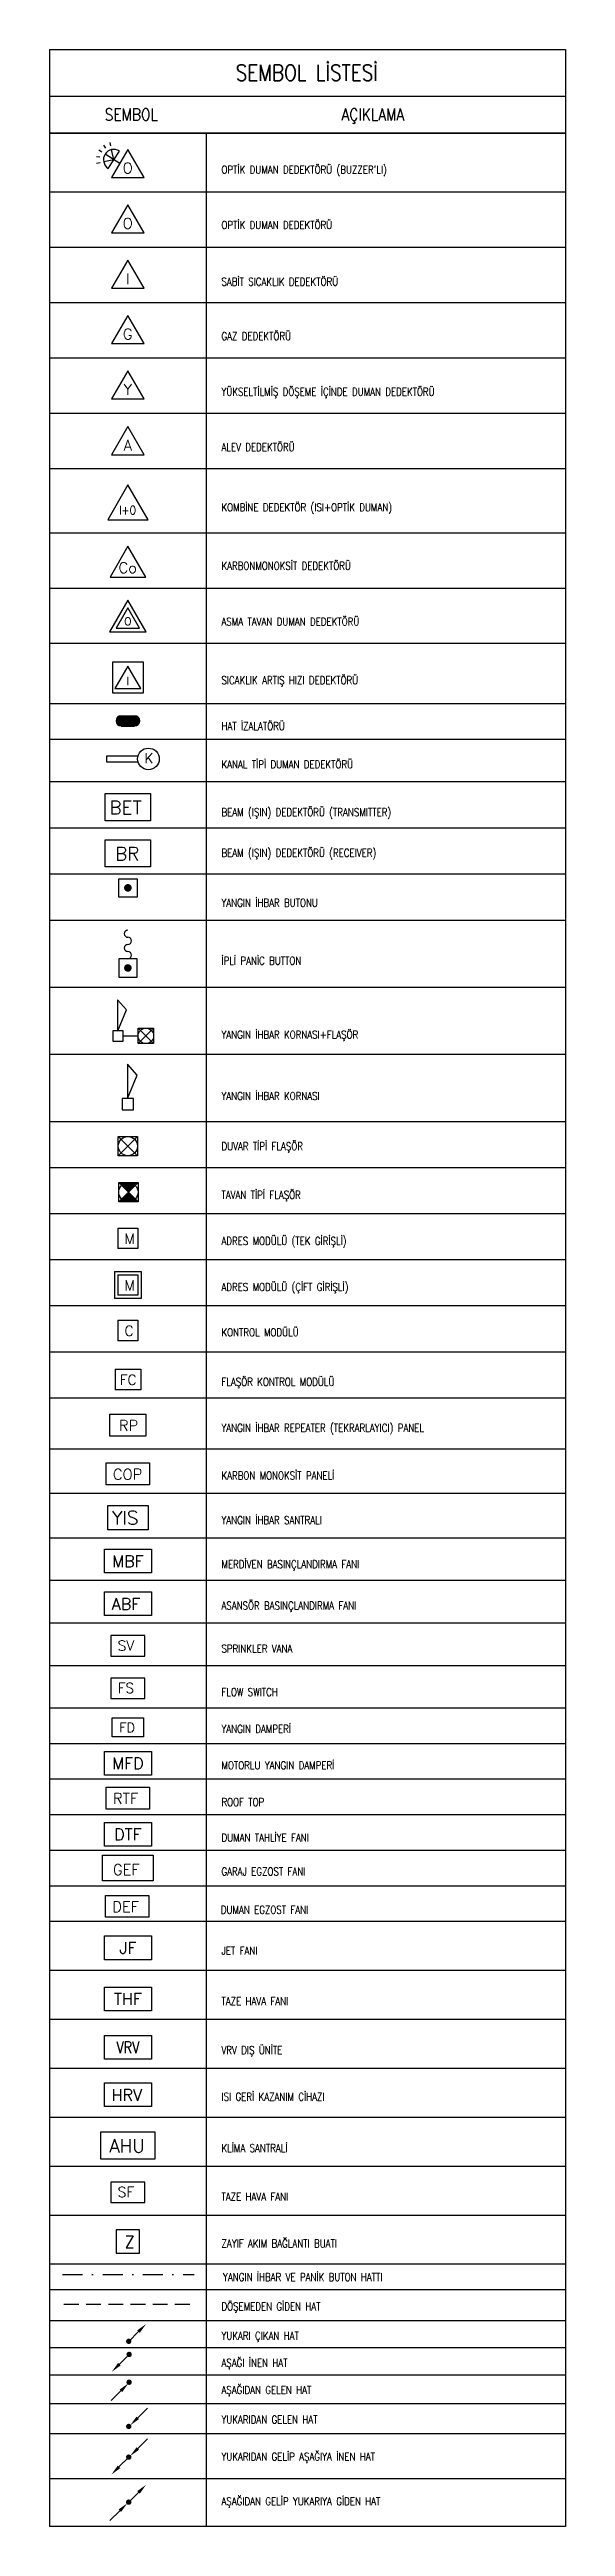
# Model space of a CAD drawing. Extents: x -1133 to 23780, y -1311 to 8245.
# Drawn here: x -902 to -249, y 5107 to 8245 of the extents above; entities that cross this region are included whole.
import ezdxf
from ezdxf.enums import TextEntityAlignment as Align

# ---------------------------------------------------------------- set-up
doc = ezdxf.new("R2010")
doc.units = 0
doc.header["$MEASUREMENT"] = 0
doc.linetypes.add('DASHDOT', pattern=[25.4, 12.7, -6.35, 0, -6.35])
doc.linetypes.add('HIDDEN', pattern=[0.375, 0.25, -0.125])
for name, color, linetype, lineweight in [('E-ADRES MODÜLÜ (TEK GİRİŞLİ)', 7, 'Continuous', 30), ('E-ADRES MODÜLÜ (ÇİFT GİRİŞLİ)', 7, 'Continuous', 30), ('E-ALEV DEDEKTÖRÜ', 7, 'Continuous', 30), ('E-ASANSÖR BASINÇLANDIRMA FANI', 7, 'Continuous', 30), ('E-ASMA TAVAN DUMAN DEDEKTÖRÜ', 7, 'Continuous', 30), ('E-AŞAĞI İNEN HAT', 7, 'Continuous', 30), ('E-AŞAĞIDAN GELEN HAT', 7, 'Continuous', 30), ('E-AŞAĞIDAN GELİP YUKARIYA GİDEN HAT', 7, 'Continuous', 30), ('E-DUMAN EGZOST FANI', 7, 'Continuous', 30), ('E-DUMAN TAHLİYE FANI', 7, 'Continuous', 30), ('E-DUVAR TİPİ FLAŞÖR', 7, 'Continuous', 30), ('E-FLAŞÖR KONTROL MODÜLÜ', 7, 'Continuous', 30), ('E-FLOW SWITCH', 7, 'Continuous', 30), ('E-GARAJ EGZOST FANI', 7, 'Continuous', 30), ('E-GAZ DEDEKTÖRÜ', 7, 'Continuous', 30), ('E-HAT İZALATÖRÜ', 7, 'Continuous', 30), ('E-ISI GERİ KAZANIM', 7, 'Continuous', 30), ('E-İPLİ PANİC BUTTON', 7, 'Continuous', 30), ('E-JET FAN', 7, 'Continuous', 30), ('E-KABLO', 7, 'Continuous', 30), ('E-KANAL TİPİ DUMAN DEDEKTÖRÜ', 7, 'Continuous', 30), ('E-KARBON MONOKSİT PANELİ', 7, 'Continuous', 30), ('E-KARBONMONOKSİT DEDEKTÖRÜ', 7, 'Continuous', 30), ('E-KOMBİNE DEDEKTÖR (ISI+OPTİK DUMAN)', 7, 'Continuous', 30), ('E-KONTROL MODÜLÜ', 7, 'Continuous', 30), ('E-MERDİVEN BASINÇLANDIRMA FANI', 7, 'Continuous', 30), ('E-MOTORLU YANGIN DAMPERİ', 7, 'Continuous', 30), ('E-OPTİK DUMAN DEDEKTÖRÜ', 7, 'Continuous', 30), ("E-OPTİK DUMAN DEDEKTÖRÜ (BUZZER'LI)", 7, 'Continuous', 30), ('E-SABİT SICAKLIK DEDEKTÖRÜ', 7, 'Continuous', 30), ('E-SICAKLIK ARTIŞ HIZI DEDEKTÖRÜ', 7, 'Continuous', 30), ('E-SPRINKLER VANA', 7, 'Continuous', 30), ('E-TAVAN TİPİ FLAŞÖR', 7, 'Continuous', 30), ('E-TAZE HAVA FANI', 7, 'Continuous', 30), ('E-VRV DIŞ ÜNİTE', 7, 'Continuous', 30), ('E-YANGIN', 7, 'Continuous', 30), ('E-YANGIN DAMPERİ', 7, 'Continuous', 30), ('E-YANGIN İHBAR BUTONU', 7, 'Continuous', 30), ('E-YANGIN İHBAR KORNASI', 7, 'Continuous', 30), ('E-YANGIN İHBAR KORNASI+FLAŞÖR', 7, 'Continuous', 30), ('E-YANGIN İHBAR REPEATER (TEKRARLAYICI) PANEL', 7, 'Continuous', 30), ('E-YANGIN İHBAR SANTRALI', 7, 'Continuous', 30), ('E-YAZI', 7, 'Continuous', 30), ('E-YUKARI ÇIKAN HAT', 7, 'Continuous', 30), ('E-YUKARIDAN GELEN HAT', 7, 'Continuous', 30), ('E-YUKARIDAN GELİP AŞAĞIYA İNEN HAT', 7, 'Continuous', 30), ('E-YÜKSELTİLMİŞ DÖŞEME İÇİNDE DUMAN DEDEKTÖRÜ', 7, 'Continuous', 30), ('E-ZAYIF AKIM BAĞLANTI KUTUSU BUAT', 7, 'Continuous', 30)]:
    doc.layers.add(name, color=color, linetype=linetype, lineweight=lineweight)
doc.styles.add('E-YAZI', font='txttw.shx')
doc.styles.add('ROMANS8', font='Txttw.shx')

msp = doc.modelspace()

# ---------------------------------------------------------------- texts
at = {"layer": 'E-GARAJ EGZOST FANI', "color": 3, "style": 'E-YAZI'}
msp.add_text('GEF', height=13.6, dxfattribs=at).set_placement((-821.9, 5932.3))
at = {"layer": 'E-YANGIN', "color": 3, "style": 'E-YAZI'}
msp.add_text('AHU', height=17, dxfattribs=at).set_placement((-826.6, 5580.8))
at = {"layer": 'E-YAZI', "color": 4, "style": 'E-YAZI', "width": 0.85}
for s, height, p in [('SEMBOL LİSTESİ', 20, (-576.4, 8215.1)), ('SEMBOL', 15, (-798.7, 8162.2)), ('AÇIKLAMA', 15, (-492.8, 8162.2))]:
    msp.add_text(s, height=height, dxfattribs=at).set_placement(p, align=Align.MIDDLE_CENTER)
at = {"layer": 'E-YAZI', "color": 3, "style": 'E-YAZI', "width": 0.8}
for s, p in [("OPTİK DUMAN DEDEKTÖRÜ (BUZZER'LI)", (-684.5, 8087.4)), ('OPTİK DUMAN DEDEKTÖRÜ', (-684.5, 8017.3)), ('SABİT SICAKLIK DEDEKTÖRÜ', (-684.5, 7945.4)), ('GAZ DEDEKTÖRÜ', (-684.5, 7876.5)), ('YÜKSELTİLMİŞ DÖŞEME İÇİNDE DUMAN DEDEKTÖRÜ', (-684.5, 7806)), ('ALEV DEDEKTÖRÜ', (-684.5, 7735.9)), ('KOMBİNE DEDEKTÖR (ISI+OPTİK DUMAN)', (-684.5, 7659.7)), ('KARBONMONOKSİT DEDEKTÖRÜ', (-684.5, 7585.6)), ('ASMA TAVAN DUMAN DEDEKTÖRÜ', (-684.5, 7514.9)), ('SICAKLIK ARTIŞ HIZI DEDEKTÖRÜ', (-684.5, 7440.7)), ('HAT İZALATÖRÜ', (-684.5, 7382.5)), ('KANAL TİPİ DUMAN DEDEKTÖRÜ', (-684.5, 7334.1)), ('BEAM (IŞIN) DEDEKTÖRÜ (TRANSMITTER)', (-684.5, 7273.5)), ('BEAM (IŞIN) DEDEKTÖRÜ (RECEIVER)', (-684.5, 7222)), ('YANGIN İHBAR BUTONU', (-684.5, 7158.8)), ('İPLİ PANİC BUTTON', (-684.5, 7085.4)), ('YANGIN İHBAR KORNASI+FLAŞÖR', (-684.5, 6991.7)), ('YANGIN İHBAR KORNASI', (-684.5, 6914)), ('DUVAR TİPİ FLAŞÖR', (-684.5, 6850.4)), ('TAVAN TİPİ FLAŞÖR', (-684.5, 6788.8)), ('ADRES MODÜLÜ (TEK GİRİŞLİ)', (-684.5, 6730.5)), ('ADRES MODÜLÜ (ÇİFT GİRİŞLİ)', (-684.5, 6672.1)), ('KONTROL MODÜLÜ', (-684.5, 6614.7)), ('FLAŞÖR KONTROL MODÜLÜ', (-684.5, 6552)), ('YANGIN İHBAR REPEATER (TEKRARLAYICI) PANEL', (-684.5, 6493.7)), ('KARBON MONOKSİT PANELİ', (-684.5, 6433.3)), ('YANGIN İHBAR SANTRALI', (-684.5, 6376.8)), ('MERDİVEN BASINÇLANDIRMA FANI', (-684.5, 6321)), ('ASANSÖR BASINÇLANDIRMA FANI', (-684.5, 6268.6)), ('SPRINKLER VANA', (-684.5, 6214.1)), ('FLOW SWITCH', (-684.5, 6159)), ('YANGIN DAMPERİ', (-684.5, 6112.4)), ('MOTORLU YANGIN DAMPERİ', (-684.5, 6066.3)), ('ROOF TOP', (-684.5, 6019.7)), ('DUMAN TAHLİYE FANI', (-684.5, 5974.7)), ('GARAJ EGZOST FANI', (-684.5, 5931.8)), ('DUMAN EGZOST FANI', (-685.3, 5883.3)), ('JET FANI', (-684.5, 5831.5)), ('TAZE HAVA FANI', (-684.5, 5767.5)), ('VRV DIŞ ÜNİTE', (-684.5, 5705.5)), ('ISI GERİ KAZANIM CİHAZI', (-684.5, 5646.5)), ('KLİMA SANTRALİ', (-684.5, 5581.5)), ('TAZE HAVA FANI', (-684.5, 5519.9)), ('ZAYIF AKIM BAĞLANTI BUATI', (-684.5, 5460.6)), ('YANGIN İHBAR VE PANİK BUTON HATTI', (-682.5, 5418.1)), ('DÖŞEMEDEN GİDEN HAT', (-684.5, 5380.9, 0)), ('YUKARI ÇIKAN HAT', (-684.5, 5343.8)), ('AŞAĞI İNEN HAT', (-684.5, 5309.4)), ('AŞAĞIDAN GELEN HAT', (-684.5, 5275.1)), ('YUKARIDAN GELEN HAT', (-684.5, 5237.6)), ('YUKARIDAN GELİP AŞAĞIYA İNEN HAT', (-684.5, 5190.6)), ('AŞAĞIDAN GELİP YUKARIYA GİDEN HAT', (-684.5, 5134.1))]:
    msp.add_text(s, height=10, dxfattribs=at).set_placement(p)

# ---------------------------------------------------------------- blocks, each defined once
blk = doc.blocks.new("100_OPTİK DUMAN DEDEKTÖRÜ (BUZZER'LI) 085")
at = {"layer": "E-OPTİK DUMAN DEDEKTÖRÜ (BUZZER'LI)", "color": 3}
for p, q in [((-3.29, 3.22), (-3.66, 3.45)), ((-2.81, 3.73), (-3.06, 4.08)), ((-2.17, 4.01), (-2.26, 4.44)), ((-1.78, 2.26), (-2.06, 3.54)), ((-3.55, 2.57), (-3.98, 2.64)), ((-3.53, 1.87), (-3.96, 1.77)), ((-1.78, 2.26), (-3.06, 1.97)), ((-1.03, 1.78), (-2.88, 2.96))]:
    blk.add_line(p, q, dxfattribs=at)
at = {"layer": "E-OPTİK DUMAN DEDEKTÖRÜ (BUZZER'LI)", "color": 4}
blk.add_line((-2.48, 1.15), (-1.07, 3.36), dxfattribs=at)
blk.add_lwpolyline([(2.06, 0), (0, 3.57), (-2.06, 0)], close=True, dxfattribs=at)
blk.add_arc((-1.78, 2.26), 1.31, 57.5754, 237.5754, dxfattribs=at)
at = {"layer": "E-OPTİK DUMAN DEDEKTÖRÜ (BUZZER'LI)", "color": 3, "style": 'E-YAZI'}
blk.add_text('O', height=1.36, dxfattribs=at).set_placement((-0.02, 1.2), align=Align.MIDDLE)
blk = doc.blocks.new('100_OPTİK DUMAN DEDEKTÖRÜ 085')
at = {"layer": 'E-OPTİK DUMAN DEDEKTÖRÜ', "color": 4}
blk.add_lwpolyline([(2.06, 0), (0, 3.57), (-2.06, 0)], close=True, dxfattribs=at)
at = {"layer": 'E-OPTİK DUMAN DEDEKTÖRÜ', "color": 3, "style": 'E-YAZI'}
blk.add_text('O', height=1.36, dxfattribs=at).set_placement((-0.02, 1.2), align=Align.MIDDLE)
blk = doc.blocks.new('100_SABİT SICAKLIK DEDEKTÖRÜ 085')
at = {"layer": 'E-SABİT SICAKLIK DEDEKTÖRÜ', "color": 4}
blk.add_lwpolyline([(2.06, 0), (0, 3.57), (-2.06, 0)], close=True, dxfattribs=at)
at = {"layer": 'E-SABİT SICAKLIK DEDEKTÖRÜ', "color": 3, "style": 'E-YAZI'}
blk.add_text('I', height=1.36, dxfattribs=at).set_placement((-0.02, 1.2), align=Align.MIDDLE)
blk = doc.blocks.new('100_GAZ DEDEKTÖRÜ 085')
at = {"layer": 'E-GAZ DEDEKTÖRÜ', "color": 4}
blk.add_lwpolyline([(2.06, 0), (0, 3.57), (-2.06, 0)], close=True, dxfattribs=at)
at = {"layer": 'E-GAZ DEDEKTÖRÜ', "color": 3, "style": 'E-YAZI'}
blk.add_text('G', height=1.36, dxfattribs=at).set_placement((-0.02, 1.2), align=Align.MIDDLE)
blk = doc.blocks.new('100_YÜKSELTİLMİŞ DÖŞEME İÇİNDE DUMAN DEDEKTÖRÜ 085')
at = {"layer": 'E-YÜKSELTİLMİŞ DÖŞEME İÇİNDE DUMAN DEDEKTÖRÜ', "color": 4}
blk.add_lwpolyline([(2.06, 0), (0, 3.57), (-2.06, 0)], close=True, dxfattribs=at)
at = {"layer": 'E-YÜKSELTİLMİŞ DÖŞEME İÇİNDE DUMAN DEDEKTÖRÜ', "color": 3, "style": 'E-YAZI'}
blk.add_text('Y', height=1.36, dxfattribs=at).set_placement((-0.02, 1.2), align=Align.MIDDLE)
blk = doc.blocks.new('100_KOMBİNE DEDEKTÖR (ISI+OPTİK DUMAN) 085')
at = {"layer": 'E-KOMBİNE DEDEKTÖR (ISI+OPTİK DUMAN)', "color": 4}
blk.add_lwpolyline([(2.55, 0), (0, 4.42), (-2.55, 0)], close=True, dxfattribs=at)
at = {"layer": 'E-KOMBİNE DEDEKTÖR (ISI+OPTİK DUMAN)', "color": 3, "style": 'E-YAZI', "width": 0.8}
blk.add_text('I+O', height=1.102, dxfattribs=at).set_placement((-0.02, 1.22), align=Align.MIDDLE)
blk = doc.blocks.new('100_KARBONMONOKSİT DEDEKTÖRÜ 085')
at = {"layer": 'E-KARBONMONOKSİT DEDEKTÖRÜ', "color": 4}
blk.add_lwpolyline([(2.26, 0), (0, 3.92), (-2.26, 0)], close=True, dxfattribs=at)
at = {"layer": 'E-KARBONMONOKSİT DEDEKTÖRÜ', "color": 3, "style": 'E-YAZI'}
blk.add_text('Co', height=1.36, dxfattribs=at).set_placement((-0.02, 1.2), align=Align.MIDDLE)
blk = doc.blocks.new('100_ASMA TAVAN DUMAN DEDEKTÖRÜ 085')
at = {"layer": 'E-ASMA TAVAN DUMAN DEDEKTÖRÜ', "color": 4}
blk.add_lwpolyline([(2.33, 0), (0, 4.04), (-2.33, 0)], close=True, dxfattribs=at)
at = {"layer": 'E-ASMA TAVAN DUMAN DEDEKTÖRÜ', "color": 3}
blk.add_lwpolyline([(1.48, 0.49), (0, 3.06), (-1.48, 0.49)], close=True, dxfattribs=at)
at = {"layer": 'E-ASMA TAVAN DUMAN DEDEKTÖRÜ', "color": 3, "style": 'E-YAZI'}
blk.add_text('O', height=0.979, dxfattribs=at).set_placement((-0.02, 1.35), align=Align.MIDDLE)
blk = doc.blocks.new('100_SICAKLIK ARTIŞ HIZI DEDEKTÖRÜ')
at = {"layer": 'E-SICAKLIK ARTIŞ HIZI DEDEKTÖRÜ', "color": 4}
for points in [[(-2.26, 4.64), (2.26, 4.64), (2.26, 0), (-2.26, 0)], [(1.94, 0.66), (0, 4.02), (-1.94, 0.66)]]:
    blk.add_lwpolyline(points, close=True, dxfattribs=at)
at = {"layer": 'E-SICAKLIK ARTIŞ HIZI DEDEKTÖRÜ', "color": 3, "style": 'E-YAZI'}
blk.add_text('I', height=1.28, dxfattribs=at).set_placement((-0.02, 1.79), align=Align.MIDDLE)
blk = doc.blocks.new('100_HAT İZALATÖRÜ')
at = {"layer": 'E-HAT İZALATÖRÜ', "color": 4}
for p, q in [((-1.01, 1.52), (-1.01, 0)), ((-1.01, 1.52), (1.01, 1.52)), ((-1.01, 0), (1.01, 0)), ((1.01, 1.52), (1.01, 0))]:
    blk.add_line(p, q, dxfattribs=at)
at = {"layer": 'E-HAT İZALATÖRÜ', "color": 4, "const_width": 0.758, "flags": 128}
for points in [[(-1.01, 1.14, 0.414214), (-1.39, 0.76, 0.414214), (-1.01, 0.38, 0.414214)], [(1.01, 1.14, -0.414214), (1.39, 0.76, -0.414214), (1.01, 0.38, -0.414214)]]:
    blk.add_lwpolyline(points, format="xyb", dxfattribs=at)
at = {"layer": 'E-HAT İZALATÖRÜ', "color": 4}
for centre, start, end in [((-1.01, 0.76), 90, 270), ((1.01, 0.76), 270, 90)]:
    blk.add_arc(centre, 0.758, start, end, dxfattribs=at)
blk.add_solid([(-1.01, 1.52), (1.01, 1.52), (-1.01, 0), (1.01, 0)], dxfattribs=at)
blk = doc.blocks.new('*U284')
at = {"layer": 'E-KANAL TİPİ DUMAN DEDEKTÖRÜ', "color": 4}
for p, q in [((-6.22, 0.42), (-6.22, -0.42)), ((-1.55, 0.42), (-6.22, 0.42)), ((-6.22, -0.42), (-1.55, -0.42))]:
    blk.add_line(p, q, dxfattribs=at)
blk.add_circle((0, 0), 1.61, dxfattribs=at)
at = {"layer": 'E-KANAL TİPİ DUMAN DEDEKTÖRÜ', "color": 3, "style": 'ROMANS8'}
blk.add_text('K', height=1.5, rotation=359.9592, dxfattribs=at).set_placement((0.06, 0.1), align=Align.MIDDLE)
blk = doc.blocks.new('100_SPRINKLER VANA')
at = {"layer": 'E-SPRINKLER VANA', "color": 4}
blk.add_lwpolyline([(-2.53, 0), (2.53, 0), (2.53, 3.05), (-2.53, 3.05)], close=True, dxfattribs=at)
at = {"layer": 'E-SPRINKLER VANA', "color": 3, "style": 'E-YAZI'}
blk.add_text('SV', height=1.505, dxfattribs=at).set_placement((-1.52, 0.82))
blk = doc.blocks.new('100_FLOW SWITCH')
at = {"layer": 'E-FLOW SWITCH', "color": 4}
blk.add_lwpolyline([(-2.53, 0), (2.53, 0), (2.53, 3.05), (-2.53, 3.05)], close=True, dxfattribs=at)
at = {"layer": 'E-FLOW SWITCH', "color": 3, "style": 'E-YAZI'}
blk.add_text('FS', height=1.505, dxfattribs=at).set_placement((-1.52, 0.82))
blk = doc.blocks.new('100_YANGIN DAMPERİ')
at = {"layer": 'E-YANGIN DAMPERİ', "color": 4}
blk.add_lwpolyline([(-2.35, 2.83), (2.35, 2.83), (2.35, 0), (-2.35, 0)], close=True, dxfattribs=at)
at = {"layer": 'E-YANGIN DAMPERİ', "color": 3, "style": 'E-YAZI'}
blk.add_text('FD', height=1.4, dxfattribs=at).set_placement((-1.28, 0.68))
blk = doc.blocks.new('ZAYIF AKIM BAĞLANTI BUATI 1 100')
at = {"layer": 'E-ZAYIF AKIM BAĞLANTI KUTUSU BUAT', "color": 4}
blk.add_lwpolyline([(-17.5, 0), (17.5, 0), (17.5, 35), (-17.5, 35)], close=True, dxfattribs=at)
at = {"layer": 'E-ZAYIF AKIM BAĞLANTI KUTUSU BUAT', "color": 3, "style": 'E-YAZI'}
blk.add_text('Z', height=17.5, dxfattribs=at).set_placement((-4.7, 8.4))
blk = doc.blocks.new('SF')
at = {"layer": 'E-FLOW SWITCH', "color": 4}
blk.add_lwpolyline([(-25.3, 0), (25.3, 0), (25.3, 30.5), (-25.3, 30.5)], close=True, dxfattribs=at)
at = {"layer": 'E-FLOW SWITCH', "color": 3, "style": 'E-YAZI'}
blk.add_text('SF', height=15.05, dxfattribs=at).set_placement((-15.2, 8.2))
blk = doc.blocks.new('BEAM (IŞIN) DEDEKTÖRÜ (TRANSMİTTER)')
at = {"layer": 'E-YANGIN', "color": 4}
blk.add_lwpolyline([(-33.6, 40.6), (33.6, 40.6), (33.6, 0), (-33.6, 0)], close=True, dxfattribs=at)
at = {"layer": 'E-YANGIN', "color": 3, "style": 'E-YAZI'}
blk.add_text('BET', height=20, dxfattribs=at).set_placement((-27.5, 9.7))
blk = doc.blocks.new('BEAM (IŞIN) DEDEKTÖR (RECİEVER)')
at = {"layer": 'E-YANGIN', "color": 4}
blk.add_lwpolyline([(-33.6, 40.6), (33.6, 40.6), (33.6, 0), (-33.6, 0)], close=True, dxfattribs=at)
at = {"layer": 'E-YANGIN', "color": 3, "style": 'E-YAZI'}
blk.add_text('BR', height=20, dxfattribs=at).set_placement((-19.1, 9.7))
blk = doc.blocks.new('100_YANGIN İHBAR BUTONU 085')
at = {"layer": 'E-YANGIN İHBAR BUTONU', "color": 4}
blk.add_lwpolyline([(-1.16, 0), (-1.16, 2.32), (1.16, 2.32), (1.16, 0)], close=True, dxfattribs=at)
at = {"layer": 'E-YANGIN İHBAR BUTONU', "color": 3, "const_width": 0.483}
blk.add_lwpolyline([(-0.24, 1.16, 1), (0.24, 1.16, 1)], format="xyb", close=True, dxfattribs=at)
blk = doc.blocks.new('100_İPLİ PANİC BUTTON')
at = {"layer": 'E-İPLİ PANİC BUTTON', "color": 4}
blk.add_lwpolyline([(1.36, 0), (1.36, 2.73), (-1.36, 2.73), (-1.36, 0)], close=True, dxfattribs=at)
at = {"layer": 'E-İPLİ PANİC BUTTON', "color": 3, "const_width": 0.569}
blk.add_lwpolyline([(0.28, 1.36, -1), (-0.28, 1.36, -1)], format="xyb", close=True, dxfattribs=at)
at = {"layer": 'E-İPLİ PANİC BUTTON', "color": 4}
for centre, start, end in [((0, 6.46), 90, 270), ((0, 4.33), 90, 270), ((0, 5.4), 270, 90), ((0, 3.26), 270, 90)]:
    blk.add_arc(centre, 0.533, start, end, dxfattribs=at)
blk = doc.blocks.new('100_YANGIN İHBAR KORNASI+FLAŞÖR 085')
at = {"layer": 'E-YANGIN İHBAR KORNASI+FLAŞÖR', "color": 4}
for p, q in [((0.56, 5.32), (0.56, 1.4)), ((1.69, 4.04), (0.56, 5.32)), ((0.58, 1.4), (1.69, 4.04)), ((-0.02, 1.4), (-0.02, 0.11)), ((1.27, 1.4), (-0.02, 1.4)), ((-0.02, 0.11), (1.27, 0.11)), ((1.27, 0.11), (1.27, 1.4)), ((1.27, 0.76), (3.17, 0.76)), ((3.17, 1.74), (5.13, -0.22))]:
    blk.add_line(p, q, dxfattribs=at)
blk.add_lwpolyline([(3.17, -0.22), (3.17, 1.74), (5.13, 1.74), (5.13, -0.22)], close=True, dxfattribs=at)
blk.add_lwpolyline([(5.13, 1.74), (3.17, -0.22)], dxfattribs=at)
blk.add_circle((4.15, 0.76), 0.979, dxfattribs=at)
blk = doc.blocks.new('100_YANGIN İHBAR KORNASI')
at = {"layer": 'E-YANGIN İHBAR KORNASI', "color": 4}
for p, q in [((-0.08, 6.8), (-0.08, 1.68)), ((1.4, 5.14), (-0.08, 6.8)), ((-0.05, 1.68), (1.4, 5.14)), ((-0.84, 1.68), (-0.84, 0)), ((0.84, 1.68), (-0.84, 1.68)), ((-0.84, 0), (0.84, 0)), ((0.84, 0), (0.84, 1.68))]:
    blk.add_line(p, q, dxfattribs=at)
blk = doc.blocks.new('100_DUVAR TİPİ FLAŞÖR 085')
at = {"layer": 'E-DUVAR TİPİ FLAŞÖR', "color": 4}
blk.add_line((-1.22, 2.45), (1.22, 0), dxfattribs=at)
blk.add_lwpolyline([(-1.22, 0), (-1.22, 2.45), (1.22, 2.45), (1.22, 0)], close=True, dxfattribs=at)
blk.add_lwpolyline([(1.22, 2.45), (-1.22, 0)], dxfattribs=at)
blk.add_circle((0, 1.22), 1.22, dxfattribs=at)
blk = doc.blocks.new('100_TAVAN TİPİ FLAŞÖR 085')
at = {"layer": 'E-TAVAN TİPİ FLAŞÖR', "color": 4}
blk.add_line((-1.22, 0), (1.22, 2.45), dxfattribs=at)
blk.add_lwpolyline([(1.22, 0), (-1.22, 0), (-1.22, 2.45), (1.22, 2.45)], close=True, dxfattribs=at)
blk.add_lwpolyline([(-1.22, 2.45), (1.22, 0)], dxfattribs=at)
blk.add_circle((0, 1.22), 1.22, dxfattribs=at)
for points in [[(0, 1.22), (-1.22, 2.45), (1.22, 2.45)], [(-1.22, 0), (0, 1.22), (1.22, 0)]]:
    blk.add_solid(points, dxfattribs=at)
blk = doc.blocks.new('100_ADRES MODÜLÜ (TEK GİRİŞLİ) 085')
at = {"layer": 'E-ADRES MODÜLÜ (TEK GİRİŞLİ)', "color": 4}
for p, q in [((-1.27, 2.59), (1.27, 2.59)), ((-1.27, 2.59), (-1.27, 0)), ((1.27, 0), (-1.27, 0)), ((1.27, 2.59), (1.27, 0))]:
    blk.add_line(p, q, dxfattribs=at)
at = {"layer": 'E-ADRES MODÜLÜ (TEK GİRİŞLİ)', "color": 3, "style": 'E-YAZI'}
blk.add_text('M', height=1.27, dxfattribs=at).set_placement((-0.42, 0.62))
blk = doc.blocks.new('100_ADRES MODÜLÜ (ÇİFT GİRİŞLİ)')
at = {"layer": 'E-ADRES MODÜLÜ (ÇİFT GİRİŞLİ)', "color": 4}
for p, q in [((-1.99, 4.03), (1.99, 4.03)), ((-1.99, 4.03), (-1.99, 0)), ((1.99, 4.03), (1.99, 0)), ((1.99, 0), (-1.99, 0))]:
    blk.add_line(p, q, dxfattribs=at)
at = {"layer": 'E-ADRES MODÜLÜ (ÇİFT GİRİŞLİ)', "color": 3}
for p, q in [((-1.5, 3.54), (1.5, 3.54)), ((-1.5, 3.54), (-1.5, 0.5)), ((1.5, 0.5), (-1.5, 0.5)), ((1.5, 3.54), (1.5, 0.5))]:
    blk.add_line(p, q, dxfattribs=at)
at = {"layer": 'E-ADRES MODÜLÜ (ÇİFT GİRİŞLİ)', "color": 3, "style": 'E-YAZI'}
blk.add_text('M', height=1.5, dxfattribs=at).set_placement((-0.49, 1.22))
blk = doc.blocks.new('100_KONTROL MODÜLÜ 085')
at = {"layer": 'E-KONTROL MODÜLÜ', "color": 4}
for p, q in [((-1.27, 2.59), (1.27, 2.59)), ((-1.27, 2.59), (-1.27, 0)), ((1.27, 0), (-1.27, 0)), ((1.27, 2.59), (1.27, 0))]:
    blk.add_line(p, q, dxfattribs=at)
at = {"layer": 'E-KONTROL MODÜLÜ', "color": 3, "style": 'E-YAZI'}
blk.add_text('C', height=1.27, dxfattribs=at).set_placement((-0.42, 0.62))
blk = doc.blocks.new('100_FLAŞÖR KONTROL MODÜLÜ')
at = {"layer": 'E-FLAŞÖR KONTROL MODÜLÜ', "color": 4}
for p, q in [((-1.63, 2.59), (1.63, 2.59)), ((-1.63, 2.59), (-1.63, 0)), ((1.63, 0), (-1.63, 0)), ((1.63, 2.59), (1.63, 0))]:
    blk.add_line(p, q, dxfattribs=at)
at = {"layer": 'E-FLAŞÖR KONTROL MODÜLÜ', "color": 3, "style": 'E-YAZI'}
blk.add_text('FC', height=1.275, dxfattribs=at).set_placement((-1.03, 0.62))
blk = doc.blocks.new('100_YANGIN İHBAR REPEATER (TEKRARLAYICI) PANEL')
at = {"layer": 'E-YANGIN İHBAR REPEATER (TEKRARLAYICI) PANEL', "color": 4}
blk.add_lwpolyline([(-2.69, 3.25), (2.69, 3.25), (2.69, 0), (-2.69, 0)], close=True, dxfattribs=at)
at = {"layer": 'E-YANGIN İHBAR REPEATER (TEKRARLAYICI) PANEL', "color": 3, "style": 'E-YAZI'}
blk.add_text('RP', height=1.6, dxfattribs=at).set_placement((-1.34, 0.77))
blk = doc.blocks.new('100_KARBON MONOKSİT PANELİ')
at = {"layer": 'E-KARBON MONOKSİT PANELİ', "color": 4}
blk.add_lwpolyline([(-3.22, 0), (-3.22, 3.25), (3.22, 3.25), (3.22, 0)], close=True, dxfattribs=at)
at = {"layer": 'E-KARBON MONOKSİT PANELİ', "color": 3, "style": 'E-YAZI'}
blk.add_text('COP', height=1.6, dxfattribs=at).set_placement((-2.23, 0.77))
blk = doc.blocks.new('100_YANGIN İHBAR SANTRALI')
at = {"layer": 'E-YANGIN İHBAR SANTRALI', "color": 4}
blk.add_lwpolyline([(-3.01, 3.64), (3.01, 3.64), (3.01, 0), (-3.01, 0)], close=True, dxfattribs=at)
at = {"layer": 'E-YANGIN İHBAR SANTRALI', "color": 3, "style": 'E-YAZI'}
blk.add_text('YIS', height=2, dxfattribs=at).set_placement((-2.37, 0.81))
blk = doc.blocks.new('100_MERDİVEN BASINÇLANDIRMA FANI')
at = {"layer": 'E-MERDİVEN BASINÇLANDIRMA FANI', "color": 4}
blk.add_lwpolyline([(-3.22, 0), (-3.22, 3.25), (3.22, 3.25), (3.22, 0)], close=True, dxfattribs=at)
at = {"layer": 'E-MERDİVEN BASINÇLANDIRMA FANI', "color": 3, "style": 'E-YAZI'}
blk.add_text('MBF', height=1.6, dxfattribs=at).set_placement((0, 1.62), align=Align.MIDDLE_CENTER)
blk = doc.blocks.new('E-ROOF TOP')
at = {"layer": 'E-DUMAN TAHLİYE FANI', "color": 4}
blk.add_lwpolyline([(-32.2, 0), (-32.2, 32.5), (32.2, 32.5), (32.2, 0)], close=True, dxfattribs=at)
at = {"layer": 'E-DUMAN TAHLİYE FANI', "color": 3, "style": 'E-YAZI'}
blk.add_text('RTF', height=16, dxfattribs=at).set_placement((-22.3, 7.7))
blk = doc.blocks.new('100_ASANSÖR BASINÇLANDIRMA FANI')
at = {"layer": 'E-ASANSÖR BASINÇLANDIRMA FANI', "color": 4}
blk.add_lwpolyline([(-2.9, 0), (-2.9, 2.92), (2.9, 2.92), (2.9, 0)], close=True, dxfattribs=at)
at = {"layer": 'E-ASANSÖR BASINÇLANDIRMA FANI', "color": 3, "style": 'E-YAZI'}
blk.add_text('ABF', height=1.44, dxfattribs=at).set_placement((-2, 0.7))
blk = doc.blocks.new('A$C4053522B')
at = {"layer": 'E-TAZE HAVA FANI', "color": 4}
blk.add_lwpolyline([(-35, 0), (-35, 35.3), (35, 35.3), (35, 0)], close=True, dxfattribs=at)
at = {"layer": 'E-TAZE HAVA FANI', "color": 3, "style": 'E-YAZI'}
blk.add_text('THF', height=17.38, dxfattribs=at).set_placement((0, 17.6), align=Align.MIDDLE_CENTER)
blk = doc.blocks.new('A$C32AC39E3')
at = {"layer": 'E-DUMAN TAHLİYE FANI', "color": 4}
blk.add_lwpolyline([(-35, 0), (-35, 35.3), (35, 35.3), (35, 0)], close=True, dxfattribs=at)
at = {"layer": 'E-DUMAN TAHLİYE FANI', "color": 3, "style": 'E-YAZI'}
blk.add_text('DTF', height=17.38, dxfattribs=at).set_placement((0, 17.6), align=Align.MIDDLE_CENTER)
blk = doc.blocks.new('A$C47E2680B')
at = {"layer": 'E-VRV DIŞ ÜNİTE', "color": 4}
blk.add_lwpolyline([(-35, 0), (-35, 35.3), (35, 35.3), (35, 0)], close=True, dxfattribs=at)
at = {"layer": 'E-VRV DIŞ ÜNİTE', "color": 3, "style": 'E-YAZI', "width": 0.8}
blk.add_text('VRV', height=17.38, dxfattribs=at).set_placement((0, 17.6), align=Align.MIDDLE_CENTER)
blk = doc.blocks.new('A$C1E6D6DED')
at = {"layer": 'E-ISI GERİ KAZANIM', "color": 4}
blk.add_lwpolyline([(-35, 0), (-35, 35.3), (35, 35.3), (35, 0)], close=True, dxfattribs=at)
at = {"layer": 'E-ISI GERİ KAZANIM', "color": 3, "style": 'E-YAZI'}
blk.add_text('HRV', height=17.38, dxfattribs=at).set_placement((-24.2, 8.4))
blk = doc.blocks.new('A$C023E13E7')
at = {"layer": 'E-JET FAN', "color": 4}
blk.add_lwpolyline([(-35, 0), (-35, 35.3), (35, 35.3), (35, 0)], close=True, dxfattribs=at)
at = {"layer": 'E-JET FAN', "color": 3, "style": 'E-YAZI'}
blk.add_text('JF', height=17.38, dxfattribs=at).set_placement((0, 17.6), align=Align.MIDDLE_CENTER)
blk = doc.blocks.new('A$C273B43C7')
at = {"layer": 'E-MOTORLU YANGIN DAMPERİ', "color": 4}
blk.add_lwpolyline([(-35, 0), (-35, 35.3), (35, 35.3), (35, 0)], close=True, dxfattribs=at)
at = {"layer": 'E-MOTORLU YANGIN DAMPERİ', "color": 3, "style": 'E-YAZI'}
blk.add_text('MFD', height=17.38, dxfattribs=at).set_placement((0, 17.6), align=Align.MIDDLE_CENTER)
blk = doc.blocks.new('100_DUMAN EGZOST FANI 1')
at = {"layer": 'E-DUMAN EGZOST FANI', "color": 4}
blk.add_lwpolyline([(-3.22, 0), (-3.22, 3.25), (3.22, 3.25), (3.22, 0)], close=True, dxfattribs=at)
at = {"layer": 'E-DUMAN EGZOST FANI', "color": 3, "style": 'E-YAZI'}
blk.add_text('DEF', height=1.6, dxfattribs=at).set_placement((-2.23, 0.77))
blk = doc.blocks.new('10_ALEV DEDEKTÖRÜ')
at = {"layer": 'E-ALEV DEDEKTÖRÜ', "color": 4}
blk.add_lwpolyline([(41.2, 0), (0, 71.3), (-41.2, 0)], close=True, dxfattribs=at)
at = {"layer": 'E-ALEV DEDEKTÖRÜ', "color": 3, "style": 'E-YAZI'}
blk.add_text('A', height=27.2, dxfattribs=at).set_placement((-0.4, 24), align=Align.MIDDLE)
blk = doc.blocks.new('100_YUKARI ÇIKAN HAT')
at = {"layer": 'E-YUKARI ÇIKAN HAT', "color": 3, "linetype": 'Continuous'}
blk.add_line((2.47, 2.47), (0, 0), dxfattribs=at)
at = {"layer": 'E-YUKARI ÇIKAN HAT', "color": 4, "linetype": 'Continuous', "const_width": 0.675}
blk.add_lwpolyline([(-0.34, 0, 1), (0.34, 0, 1)], format="xyb", close=True, dxfattribs=at)
at = {"layer": 'E-YUKARI ÇIKAN HAT', "color": 3, "linetype": 'Continuous'}
blk.add_solid([(2.15, 2.79), (2.79, 2.15), (4.38, 4.38)], dxfattribs=at)
blk = doc.blocks.new('100_AŞAĞI İNEN HAT')
at = {"layer": 'E-AŞAĞI İNEN HAT', "color": 3, "linetype": 'Continuous'}
blk.add_line((-2.47, -2.47), (0, 0), dxfattribs=at)
at = {"layer": 'E-AŞAĞI İNEN HAT', "color": 4, "linetype": 'Continuous', "const_width": 0.675}
blk.add_lwpolyline([(-0.34, 0, 1), (0.34, 0, 1)], format="xyb", close=True, dxfattribs=at)
at = {"layer": 'E-AŞAĞI İNEN HAT', "color": 3, "linetype": 'Continuous'}
blk.add_solid([(-2.15, -2.79), (-2.79, -2.15), (-4.38, -4.38)], dxfattribs=at)
blk = doc.blocks.new('100_AŞAĞIDAN GELEN HAT')
at = {"layer": 'E-AŞAĞIDAN GELEN HAT', "color": 3, "linetype": 'Continuous'}
blk.add_line((-2.07, -2.17), (-4.55, -4.64), dxfattribs=at)
at = {"layer": 'E-AŞAĞIDAN GELEN HAT', "color": 4, "linetype": 'Continuous', "const_width": 0.675}
blk.add_lwpolyline([(-0.34, 0, 1), (0.34, 0, 1)], format="xyb", close=True, dxfattribs=at)
at = {"layer": 'E-AŞAĞIDAN GELEN HAT', "color": 3, "linetype": 'Continuous'}
blk.add_solid([(-2.39, -1.85), (-1.76, -2.49), (-0.16, -0.26)], dxfattribs=at)
blk = doc.blocks.new('100_YUKARIDAN GELEN HAT')
at = {"layer": 'E-YUKARIDAN GELEN HAT', "color": 3, "linetype": 'Continuous'}
blk.add_line((2.28, 2.17), (4.75, 4.65), dxfattribs=at)
at = {"layer": 'E-YUKARIDAN GELEN HAT', "color": 4, "linetype": 'Continuous', "const_width": 0.675}
blk.add_lwpolyline([(-0.34, 0, 1), (0.34, 0, 1)], format="xyb", close=True, dxfattribs=at)
at = {"layer": 'E-YUKARIDAN GELEN HAT', "color": 3, "linetype": 'Continuous'}
blk.add_solid([(2.59, 1.86), (1.96, 2.49), (0.37, 0.27)], dxfattribs=at)
blk = doc.blocks.new('100_YUKARIDAN GELİP AŞAĞIYA İNEN HAT')
at = {"layer": 'E-YUKARIDAN GELİP AŞAĞIYA İNEN HAT', "color": 3, "linetype": 'Continuous'}
for p, q in [((2.28, 2.17), (4.75, 4.65)), ((-2.47, -2.47), (0, 0))]:
    blk.add_line(p, q, dxfattribs=at)
at = {"layer": 'E-YUKARIDAN GELİP AŞAĞIYA İNEN HAT', "color": 4, "linetype": 'Continuous', "const_width": 0.675}
blk.add_lwpolyline([(-0.34, 0, 1), (0.34, 0, 1)], format="xyb", close=True, dxfattribs=at)
at = {"layer": 'E-YUKARIDAN GELİP AŞAĞIYA İNEN HAT', "color": 3, "linetype": 'Continuous'}
for points in [[(2.59, 1.86), (1.96, 2.49), (0.37, 0.27)], [(-2.15, -2.79), (-2.79, -2.15), (-4.38, -4.38)]]:
    blk.add_solid(points, dxfattribs=at)
blk = doc.blocks.new('100_AŞAĞIDAN GELİP YUKARIYA GİDEN HAT')
at = {"layer": 'E-AŞAĞIDAN GELİP YUKARIYA GİDEN HAT', "color": 3, "linetype": 'Continuous'}
for p, q in [((2.47, 2.47), (0, 0)), ((-2.28, -2.17), (-4.75, -4.65))]:
    blk.add_line(p, q, dxfattribs=at)
at = {"layer": 'E-AŞAĞIDAN GELİP YUKARIYA GİDEN HAT', "color": 4, "linetype": 'Continuous', "const_width": 0.675}
blk.add_lwpolyline([(0.34, 0, 1), (-0.34, 0, 1)], format="xyb", close=True, dxfattribs=at)
at = {"layer": 'E-AŞAĞIDAN GELİP YUKARIYA GİDEN HAT', "color": 3, "linetype": 'Continuous'}
for points in [[(2.15, 2.79), (2.79, 2.15), (4.38, 4.38)], [(-2.59, -1.86), (-1.96, -2.49), (-0.37, -0.27)]]:
    blk.add_solid(points, dxfattribs=at)

# ---------------------------------------------------------------- linework, layer by layer
at = {"layer": 'E-GARAJ EGZOST FANI', "color": 4}
msp.add_lwpolyline([(-835.2, 5925.1), (-835.2, 5957.6), (-770.8, 5957.6), (-770.8, 5925.1)], close=True, dxfattribs=at)
at = {"layer": 'E-KABLO', "color": 6, "linetype": 'DASHDOT', "ltscale": 2}
msp.add_line((-885.8, 5426.4), (-718.9, 5426.4), dxfattribs=at)
at = {"layer": 'E-KABLO', "color": 6, "linetype": 'HIDDEN', "ltscale": 75}
msp.add_line((-884, 5388.6), (-718.9, 5388.6), dxfattribs=at)
at = {"layer": 'E-YANGIN', "color": 4}
msp.add_lwpolyline([(-837.2, 5572.5), (-837.2, 5607), (-768.8, 5607), (-768.8, 5572.5)], close=True, dxfattribs=at)
at = {"layer": 'E-YAZI', "color": 4}
for p, q in [((-902.2, 8244.5), (-902.2, 5107.2)), ((-902.2, 8244.5), (-248.9, 8244.5)), ((-248.9, 8244.5), (-248.9, 5107.2)), ((-902.2, 8185.6), (-248.9, 8185.6)), ((-902.2, 8138.7), (-248.9, 8138.7)), ((-248.9, 8138.7), (-902.2, 8138.7)), ((-248.9, 5107.2), (-902.2, 5107.2))]:
    msp.add_line(p, q, dxfattribs=at)
at = {"layer": 'E-YAZI', "color": 7}
for p, q in [((-703.8, 8138.7), (-703.8, 5107.2)), ((-248.9, 8063.8), (-902.2, 8063.8)), ((-248.9, 7993.7), (-902.2, 7993.7)), ((-248.9, 7923.6), (-902.2, 7923.6)), ((-248.9, 7853.5), (-902.2, 7853.5)), ((-248.9, 7783.4), (-902.2, 7783.4)), ((-248.9, 7713.3), (-902.2, 7713.3)), ((-248.9, 7631.8), (-902.2, 7631.8)), ((-248.9, 7561.7), (-902.2, 7561.7)), ((-248.9, 7492), (-902.2, 7492)), ((-248.9, 7415.7), (-902.2, 7415.7)), ((-248.9, 7370.8), (-902.2, 7370.8)), ((-248.9, 7317), (-902.2, 7317)), ((-248.9, 5407), (-902.2, 5407)), ((-248.9, 5367.7), (-902.2, 5367.7)), ((-248.9, 5333.3), (-902.2, 5333.3)), ((-248.9, 5298.8), (-902.2, 5298.8)), ((-248.9, 5262.4), (-902.2, 5262.4)), ((-248.9, 5224.5), (-902.2, 5224.5)), ((-248.9, 5167.5), (-902.2, 5167.5))]:
    msp.add_line(p, q, dxfattribs=at)
at = {"layer": 'E-YAZI', "color": 7, "linetype": 'Continuous'}
for p, q in [((-902.2, 7258.7), (-248.9, 7258.7)), ((-902.2, 7200.3), (-248.9, 7200.3)), ((-902.2, 7141.9), (-248.9, 7141.9)), ((-902.2, 7056.9), (-248.9, 7056.9)), ((-902.2, 6971.9), (-248.9, 6971.9)), ((-902.2, 6886.9), (-248.9, 6886.9)), ((-902.2, 6828.6), (-248.9, 6828.6)), ((-902.2, 6770.2), (-248.9, 6770.2)), ((-902.2, 6711.9), (-248.9, 6711.9)), ((-902.2, 6653.5), (-248.9, 6653.5)), ((-902.2, 6595.1), (-248.9, 6595.1)), ((-902.2, 6536.8), (-248.9, 6536.8)), ((-902.2, 6472.3), (-248.9, 6472.3)), ((-902.2, 6415.9), (-248.9, 6415.9)), ((-902.2, 6359.4), (-248.9, 6359.4)), ((-902.2, 6305.6), (-248.9, 6305.6)), ((-902.2, 6251.8), (-248.9, 6251.8)), ((-902.2, 6197.9), (-248.9, 6197.9)), ((-902.2, 6144.1), (-248.9, 6144.1)), ((-902.2, 6099.1), (-248.9, 6099.1)), ((-902.2, 6054), (-248.9, 6054)), ((-902.2, 6008.9), (-248.9, 6008.9)), ((-902.2, 5963.9), (-248.9, 5963.9)), ((-902.2, 5918.8), (-248.9, 5918.8)), ((-902.2, 5873.7), (-248.9, 5873.7)), ((-902.2, 5811.7), (-248.9, 5811.7)), ((-902.2, 5749.7), (-248.9, 5749.7)), ((-902.2, 5687.7), (-248.9, 5687.7)), ((-902.2, 5625.7), (-248.9, 5625.7)), ((-902.2, 5563.7), (-248.9, 5563.7)), ((-902.2, 5501.7), (-248.9, 5501.7)), ((-902.2, 5439.7), (-248.9, 5439.7))]:
    msp.add_line(p, q, dxfattribs=at)

# ---------------------------------------------------------------- block references
at = {"layer": 'E-ADRES MODÜLÜ (TEK GİRİŞLİ)', "xscale": 10, "yscale": 10, "zscale": 10}
msp.add_blockref('100_ADRES MODÜLÜ (TEK GİRİŞLİ) 085', (-803, 6725.8), dxfattribs=at)
at = {"layer": 'E-ADRES MODÜLÜ (ÇİFT GİRİŞLİ)', "xscale": 8.5, "yscale": 8.5, "zscale": 8.5}
msp.add_blockref('100_ADRES MODÜLÜ (ÇİFT GİRİŞLİ)', (-803, 6662.5), dxfattribs=at)
at = {"layer": 'E-ALEV DEDEKTÖRÜ', "color": 4, "linetype": 'DASHDOT', "xscale": 0.5, "yscale": 0.5, "zscale": 0.5}
msp.add_blockref('10_ALEV DEDEKTÖRÜ', (-803, 7731.3), dxfattribs=at)
at = {"layer": 'E-ASANSÖR BASINÇLANDIRMA FANI', "xscale": 10.26092055115801, "yscale": 10.26092055115801, "zscale": 10.26092055115801}
msp.add_blockref('100_ASANSÖR BASINÇLANDIRMA FANI', (-803, 6261), dxfattribs=at)
at = {"layer": 'E-ASMA TAVAN DUMAN DEDEKTÖRÜ', "xscale": 10, "yscale": 10, "zscale": 10}
msp.add_blockref('100_ASMA TAVAN DUMAN DEDEKTÖRÜ 085', (-803, 7506.8), dxfattribs=at)
at = {"layer": 'E-AŞAĞI İNEN HAT', "xscale": 5, "yscale": 5, "zscale": 5}
msp.add_blockref('100_AŞAĞI İNEN HAT', (-801.4, 5325.1, 0), dxfattribs=at)
at = {"layer": 'E-AŞAĞIDAN GELEN HAT', "xscale": 5, "yscale": 5, "zscale": 5}
msp.add_blockref('100_AŞAĞIDAN GELEN HAT', (-801.4, 5289.9, 0), dxfattribs=at)
at = {"layer": 'E-AŞAĞIDAN GELİP YUKARIYA GİDEN HAT', "xscale": 5, "yscale": 5, "zscale": 5}
msp.add_blockref('100_AŞAĞIDAN GELİP YUKARIYA GİDEN HAT', (-801.9, 5138, 0), dxfattribs=at)
at = {"layer": 'E-DUMAN EGZOST FANI', "xscale": 8.5, "yscale": 8.5, "zscale": 8.5}
msp.add_blockref('100_DUMAN EGZOST FANI 1', (-803.8, 5878.8), dxfattribs=at)
at = {"layer": 'E-DUMAN TAHLİYE FANI', "color": 6, "xscale": 0.85, "yscale": 0.85, "zscale": 0.85}
msp.add_blockref('E-ROOF TOP', (-803, 6015.9), dxfattribs=at)
at = {"layer": 'E-DUMAN TAHLİYE FANI', "color": 1, "linetype": 'Continuous', "ltscale": 100, "xscale": 0.85, "yscale": 0.85, "zscale": 0.85}
msp.add_blockref('A$C32AC39E3', (-803, 5968.8), dxfattribs=at)
at = {"layer": 'E-DUVAR TİPİ FLAŞÖR', "xscale": 10, "yscale": 10, "zscale": 10}
msp.add_blockref('100_DUVAR TİPİ FLAŞÖR 085', (-803, 6843.4), dxfattribs=at)
at = {"layer": 'E-FLAŞÖR KONTROL MODÜLÜ', "xscale": 10, "yscale": 10, "zscale": 10}
msp.add_blockref('100_FLAŞÖR KONTROL MODÜLÜ', (-803, 6547), dxfattribs=at)
at = {"layer": 'E-FLOW SWITCH'}
for name, p, xscale, yscale, zscale in [('100_FLOW SWITCH', (-803, 6155.8), 8.5, 8.5, 8.5), ('SF', (-803, 5517.5), 0.85, 0.85, 0.85)]:
    msp.add_blockref(name, p, dxfattribs=dict(at, xscale=xscale, yscale=yscale, zscale=zscale))
at = {"layer": 'E-GAZ DEDEKTÖRÜ', "xscale": 10, "yscale": 10, "zscale": 10}
msp.add_blockref('100_GAZ DEDEKTÖRÜ 085', (-803, 7872.1), dxfattribs=at)
at = {"layer": 'E-HAT İZALATÖRÜ', "xscale": 8.5, "yscale": 8.5, "zscale": 8.5}
msp.add_blockref('100_HAT İZALATÖRÜ', (-803, 7387.7), dxfattribs=at)
at = {"layer": 'E-ISI GERİ KAZANIM', "color": 1, "linetype": 'Continuous', "ltscale": 100, "xscale": 0.85, "yscale": 0.85, "zscale": 0.85}
msp.add_blockref('A$C1E6D6DED', (-803, 5639.1), dxfattribs=at)
at = {"layer": 'E-İPLİ PANİC BUTTON', "xscale": 8.5, "yscale": 8.5, "zscale": 8.5}
msp.add_blockref('100_İPLİ PANİC BUTTON', (-803, 7069.7), dxfattribs=at)
at = {"layer": 'E-JET FAN', "linetype": 'Continuous', "ltscale": 100, "xscale": 0.85, "yscale": 0.85, "zscale": 0.85}
msp.add_blockref('A$C023E13E7', (-803, 5825.1), dxfattribs=at)
at = {"layer": 'E-KANAL TİPİ DUMAN DEDEKTÖRÜ', "xscale": 8.5, "yscale": 8.5, "zscale": 8.5}
msp.add_blockref('*U284', (-777, 7346), dxfattribs=at)
at = {"layer": 'E-KARBON MONOKSİT PANELİ', "xscale": 8.5, "yscale": 8.5, "zscale": 8.5}
msp.add_blockref('100_KARBON MONOKSİT PANELİ', (-803, 6426.6), dxfattribs=at)
at = {"layer": 'E-KARBONMONOKSİT DEDEKTÖRÜ', "color": 4, "xscale": 10, "yscale": 10, "zscale": 10}
msp.add_blockref('100_KARBONMONOKSİT DEDEKTÖRÜ 085', (-803, 7576.1), dxfattribs=at)
at = {"layer": 'E-KOMBİNE DEDEKTÖR (ISI+OPTİK DUMAN)', "xscale": 10, "yscale": 10, "zscale": 10}
msp.add_blockref('100_KOMBİNE DEDEKTÖR (ISI+OPTİK DUMAN) 085', (-803, 7648.9), dxfattribs=at)
at = {"layer": 'E-KONTROL MODÜLÜ', "xscale": 10, "yscale": 10, "zscale": 10}
msp.add_blockref('100_KONTROL MODÜLÜ 085', (-803, 6609.1), dxfattribs=at)
at = {"layer": 'E-MERDİVEN BASINÇLANDIRMA FANI', "xscale": 9.234828496042217, "yscale": 9.234828496042217, "zscale": 9.234828496042217}
msp.add_blockref('100_MERDİVEN BASINÇLANDIRMA FANI', (-803, 6314.9), dxfattribs=at)
at = {"layer": 'E-MOTORLU YANGIN DAMPERİ', "linetype": 'Continuous', "ltscale": 100, "xscale": 0.85, "yscale": 0.85, "zscale": 0.85}
msp.add_blockref('A$C273B43C7', (-803, 6058.9), dxfattribs=at)
at = {"layer": 'E-OPTİK DUMAN DEDEKTÖRÜ', "xscale": 10, "yscale": 10, "zscale": 10}
msp.add_blockref('100_OPTİK DUMAN DEDEKTÖRÜ 085', (-803, 8012.3), dxfattribs=at)
at = {"layer": "E-OPTİK DUMAN DEDEKTÖRÜ (BUZZER'LI)", "xscale": 10, "yscale": 10, "zscale": 10}
msp.add_blockref("100_OPTİK DUMAN DEDEKTÖRÜ (BUZZER'LI) 085", (-803, 8082.4), dxfattribs=at)
at = {"layer": 'E-SABİT SICAKLIK DEDEKTÖRÜ', "xscale": 10, "yscale": 10, "zscale": 10}
msp.add_blockref('100_SABİT SICAKLIK DEDEKTÖRÜ 085', (-803, 7942.2), dxfattribs=at)
at = {"layer": 'E-SICAKLIK ARTIŞ HIZI DEDEKTÖRÜ', "xscale": 8.5, "yscale": 8.5, "zscale": 8.5}
msp.add_blockref('100_SICAKLIK ARTIŞ HIZI DEDEKTÖRÜ', (-803, 7429.5), dxfattribs=at)
at = {"layer": 'E-SPRINKLER VANA', "xscale": 8.5, "yscale": 8.5, "zscale": 8.5}
msp.add_blockref('100_SPRINKLER VANA', (-803, 6209.6), dxfattribs=at)
at = {"layer": 'E-TAVAN TİPİ FLAŞÖR', "xscale": 10, "yscale": 10, "zscale": 10}
msp.add_blockref('100_TAVAN TİPİ FLAŞÖR 085', (-802.3, 6785), dxfattribs=at)
at = {"layer": 'E-TAZE HAVA FANI', "color": 1, "linetype": 'Continuous', "ltscale": 100, "xscale": 0.85, "yscale": 0.85, "zscale": 0.85}
msp.add_blockref('A$C4053522B', (-803, 5760.5), dxfattribs=at)
at = {"layer": 'E-VRV DIŞ ÜNİTE', "color": 1, "linetype": 'Continuous', "ltscale": 100, "xscale": 0.85, "yscale": 0.85, "zscale": 0.85}
msp.add_blockref('A$C47E2680B', (-803, 5699.1), dxfattribs=at)
at = {"layer": 'E-YANGIN', "xscale": 0.85, "yscale": 0.85, "zscale": 0.85}
for name, p in [('BEAM (IŞIN) DEDEKTÖRÜ (TRANSMİTTER)', (-803, 7267.6)), ('BEAM (IŞIN) DEDEKTÖR (RECİEVER)', (-803, 7209.2))]:
    msp.add_blockref(name, p, dxfattribs=at)
at = {"layer": 'E-YANGIN DAMPERİ', "xscale": 8.5, "yscale": 8.5, "zscale": 8.5}
msp.add_blockref('100_YANGIN DAMPERİ', (-803, 6107.4), dxfattribs=at)
at = {"layer": 'E-YANGIN İHBAR BUTONU', "xscale": 10, "yscale": 10, "zscale": 10}
msp.add_blockref('100_YANGIN İHBAR BUTONU 085', (-803, 7171.1), dxfattribs=at)
at = {"layer": 'E-YANGIN İHBAR KORNASI', "xscale": 8.5, "yscale": 8.5, "zscale": 8.5}
msp.add_blockref('100_YANGIN İHBAR KORNASI', (-803, 6901.7), dxfattribs=at)
at = {"layer": 'E-YANGIN İHBAR KORNASI+FLAŞÖR', "xscale": 10, "yscale": 10, "zscale": 10}
msp.add_blockref('100_YANGIN İHBAR KORNASI+FLAŞÖR 085', (-821.7, 6987.6), dxfattribs=at)
at = {"layer": 'E-YANGIN İHBAR REPEATER (TEKRARLAYICI) PANEL', "xscale": 8.5, "yscale": 8.5, "zscale": 8.5}
msp.add_blockref('100_YANGIN İHBAR REPEATER (TEKRARLAYICI) PANEL', (-803, 6488.3), dxfattribs=at)
at = {"layer": 'E-YANGIN İHBAR SANTRALI', "xscale": 8.5, "yscale": 8.5, "zscale": 8.5}
msp.add_blockref('100_YANGIN İHBAR SANTRALI', (-803, 6369.5), dxfattribs=at)
at = {"layer": 'E-YUKARI ÇIKAN HAT', "xscale": 5, "yscale": 5, "zscale": 5}
msp.add_blockref('100_YUKARI ÇIKAN HAT', (-801.9, 5341.7, 0), dxfattribs=at)
at = {"layer": 'E-YUKARIDAN GELEN HAT', "xscale": 5, "yscale": 5, "zscale": 5}
msp.add_blockref('100_YUKARIDAN GELEN HAT', (-801.9, 5233.9, 0), dxfattribs=at)
at = {"layer": 'E-YUKARIDAN GELİP AŞAĞIYA İNEN HAT', "xscale": 5, "yscale": 5, "zscale": 5}
msp.add_blockref('100_YUKARIDAN GELİP AŞAĞIYA İNEN HAT', (-801.9, 5195, 0), dxfattribs=at)
at = {"layer": 'E-YÜKSELTİLMİŞ DÖŞEME İÇİNDE DUMAN DEDEKTÖRÜ', "xscale": 10, "yscale": 10, "zscale": 10}
msp.add_blockref('100_YÜKSELTİLMİŞ DÖŞEME İÇİNDE DUMAN DEDEKTÖRÜ 085', (-803, 7802), dxfattribs=at)
at = {"layer": 'E-ZAYIF AKIM BAĞLANTI KUTUSU BUAT', "xscale": 0.85, "yscale": 0.85, "zscale": 0.85}
msp.add_blockref('ZAYIF AKIM BAĞLANTI BUATI 1 100', (-803, 5453.2), dxfattribs=at)

msp.set_redraw_order([(e.dxf.handle, doc.entitydb.next_handle()) for e in msp.query("TEXT MTEXT ATTDEF DIMENSION ARC_DIMENSION")])  # texts and dimensions are drawn at this point

doc.saveas('drawing.dxf')
